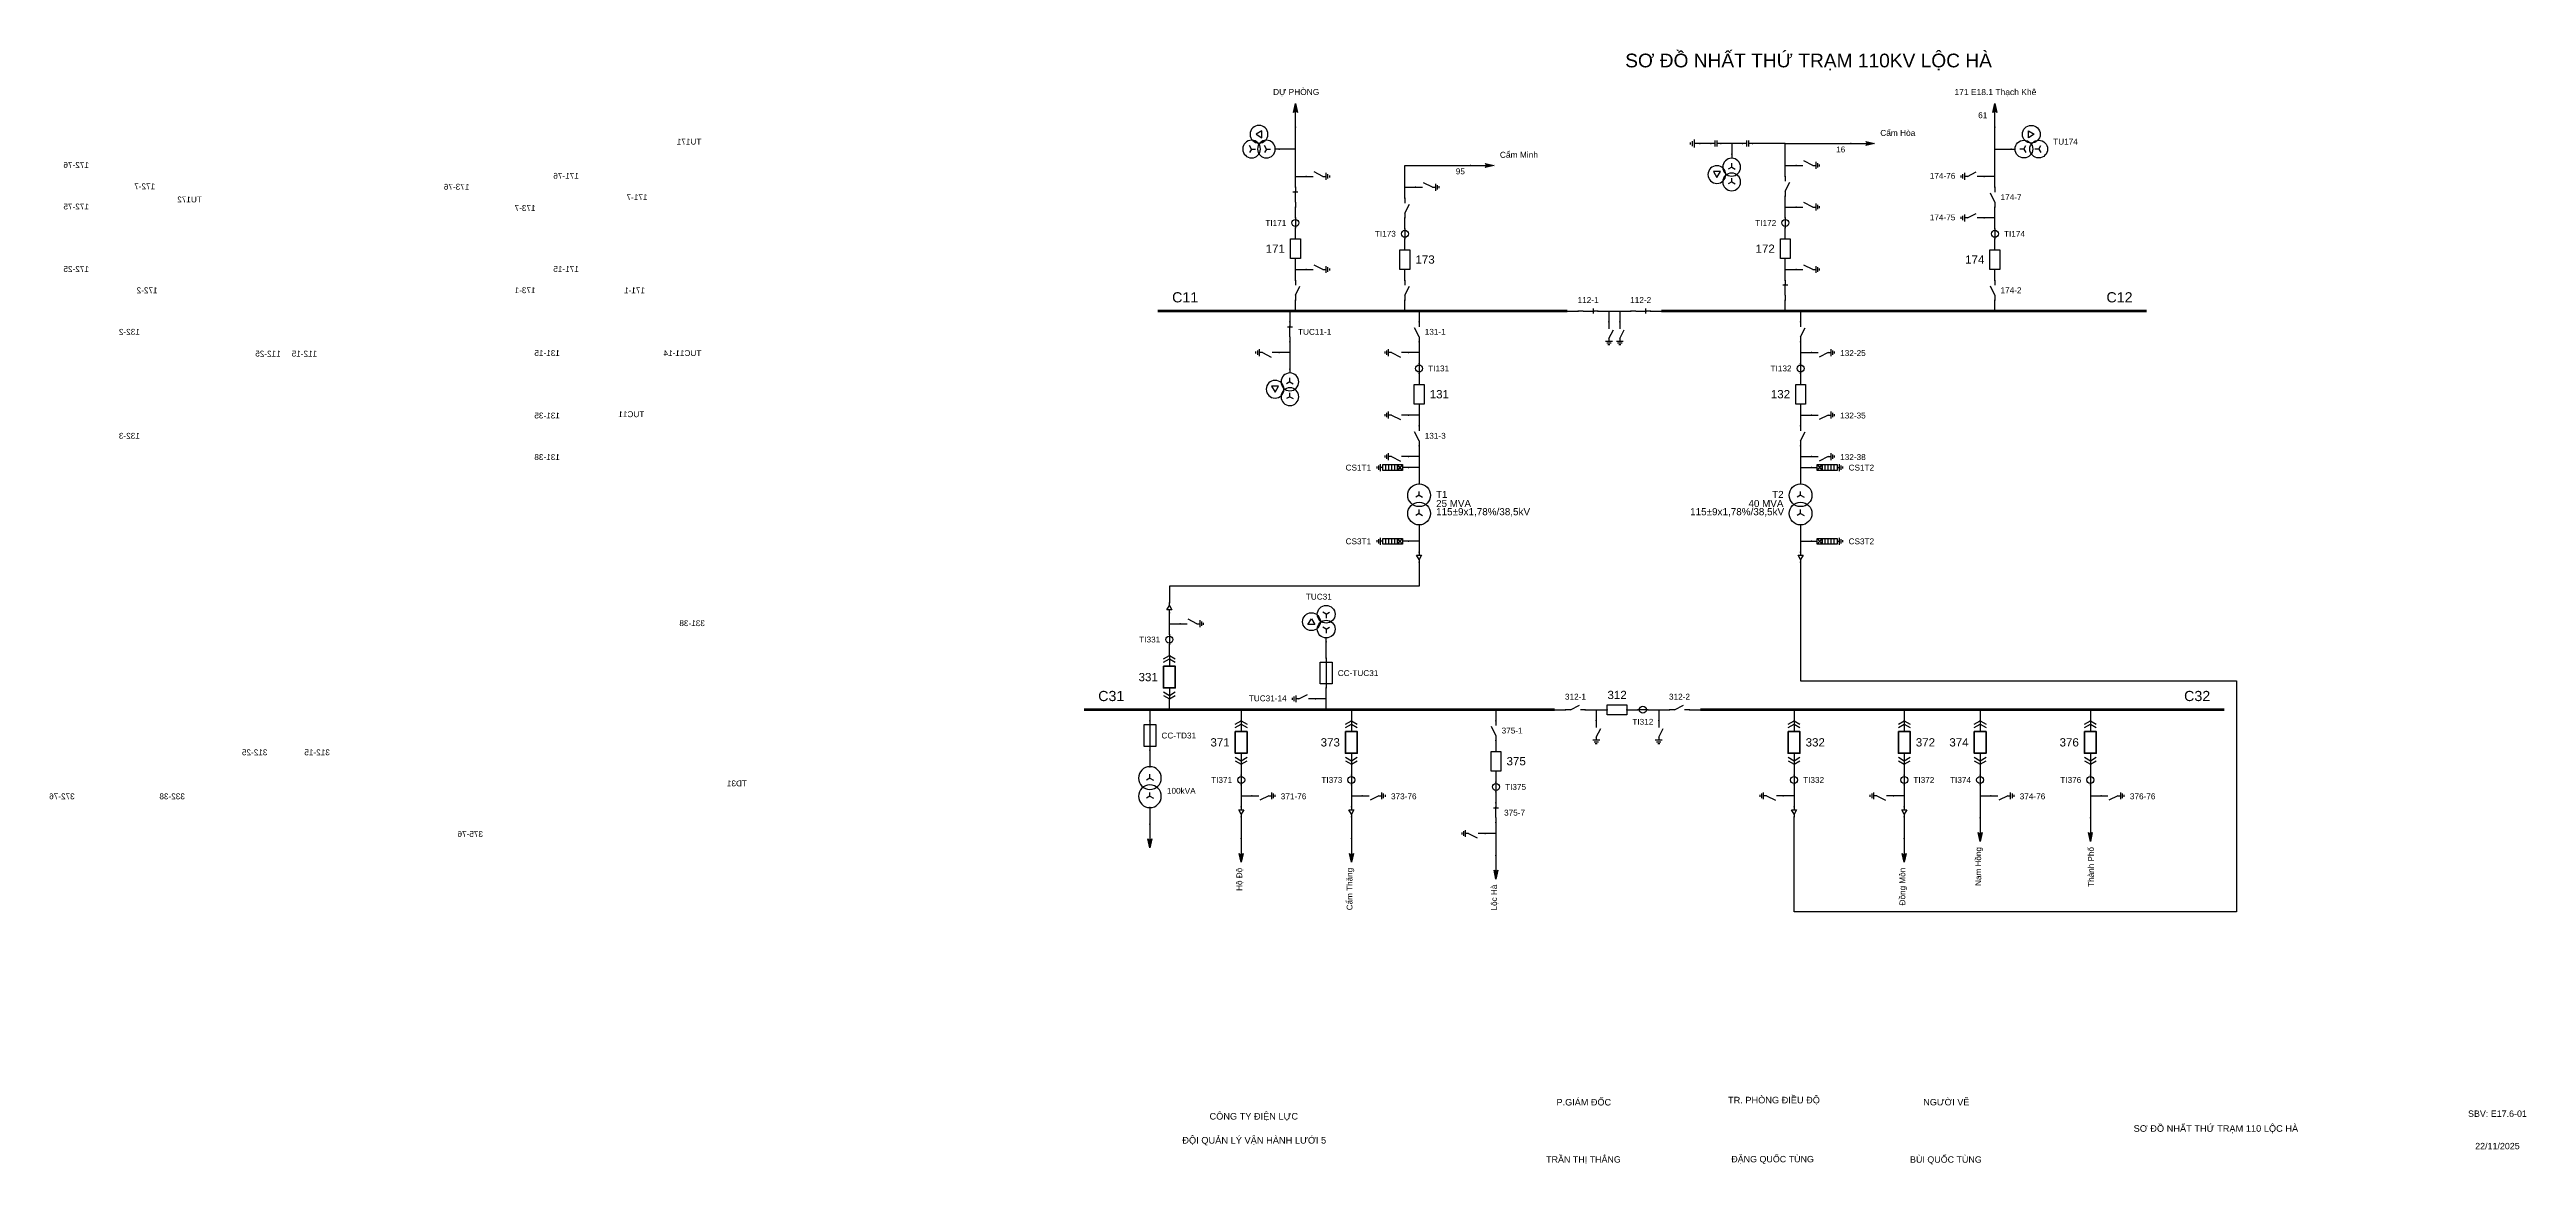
# Model space of a CAD drawing. Header units: millimetres. Extents: x -230 to 397, y 8 to 290.
import ezdxf

# ---------------------------------------------------------------- set-up
doc = ezdxf.new("R2010")
doc.units = ezdxf.units.MM
for name, color, linetype, lineweight in [('BUSBAR_110KV', 1, 'Continuous', 50), ('BUSBAR_35KV', 30, 'Continuous', 50), ('GROUND', 3, 'Continuous', 25), ('HV_110KV', 1, 'Continuous', 25), ('MV_35KV', 30, 'Continuous', 25), ('SLD_OTHER', 7, 'Continuous', 25)]:
    doc.layers.add(name, color=color, linetype=linetype, lineweight=lineweight)
doc.layers.add('SYM_PORTS', color=8, linetype='Continuous', plot=False)
doc.layers.add('TEXT', color=7, linetype='Continuous')
doc.styles.add('SLD_TEXT', font='arial.ttf')

# ---------------------------------------------------------------- blocks, each defined once
blk = doc.blocks.new('SYM_DISCONNECTOR_OPEN')
at = {"lineweight": 25}
for points in [[(0, -1.25), (-1.125, 1)], [(0, 2.5), (0, 1.25)], [(0, -1.25), (0, -2.5)]]:
    blk.add_lwpolyline(points, dxfattribs=at)
at = {"layer": 'SYM_PORTS'}
for p in [(0, 2.5), (0, -2.5)]:
    blk.add_point(p, dxfattribs=at)
blk.add_attdef('DEVICE_CODE', (1, -0.5), '', height=2)
blk = doc.blocks.new('SYM_EARTHING_SWITCH_OPEN')
at = {"lineweight": 25}
for points in [[(0, -1.25), (-1.125, 1)], [(0, 3), (0, 1.25)], [(-0.875, -2), (0.875, -2)], [(-0.5625, -2.4375), (0.5625, -2.4375)], [(-0.25, -2.875), (0.25, -2.875)], [(0, -1.25), (0, -2)]]:
    blk.add_lwpolyline(points, dxfattribs=at)
at = {"layer": 'SYM_PORTS'}
blk.add_point((0, 3), dxfattribs=at)
blk.add_attdef('DEVICE_CODE', (1.875, 0), '', height=2)
blk = doc.blocks.new('SYM_CIRCUIT_BREAKER')
at = {"lineweight": 25}
blk.add_lwpolyline([(-1.25, 2.5), (1.25, 2.5), (1.25, -2.5), (-1.25, -2.5)], close=True, dxfattribs=at)
at = {"layer": 'SYM_PORTS'}
for p in [(0, 2.5), (0, -2.5)]:
    blk.add_point(p, dxfattribs=at)
blk.add_attdef('DEVICE_CODE', (2.25, -0.5), '', height=2)
at = {"flags": 1}
blk.add_attdef('RATING', (2.25, -3.5), '', height=2, dxfattribs=at)
blk = doc.blocks.new('SYM_CURRENT_TRANSFORMER')
at = {"lineweight": 25}
blk.add_lwpolyline([(0, 1.25), (0, -1.25)], dxfattribs=at)
blk.add_circle((0, 0), 0.875, dxfattribs=at)
at = {"layer": 'SYM_PORTS'}
for p in [(0, 1.25), (0, -1.25)]:
    blk.add_point(p, dxfattribs=at)
blk.add_attdef('DEVICE_CODE', (1.875, -1.75), '', height=2)
at = {"flags": 1}
blk.add_attdef('RATIO', (1.875, -4.75), '', height=2, dxfattribs=at)
blk = doc.blocks.new('SYM_DISCONNECTOR_CLOSED')
at = {"lineweight": 25}
for points in [[(-0.625, 1.25), (0.625, 1.25)], [(0, 2.5), (0, 1.25)], [(0, -1.25), (0, 1.5)], [(0, -1.25), (0, -2.5)]]:
    blk.add_lwpolyline(points, dxfattribs=at)
at = {"layer": 'SYM_PORTS'}
for p in [(0, 2.5), (0, -2.5)]:
    blk.add_point(p, dxfattribs=at)
blk.add_attdef('DEVICE_CODE', (1.625, -0.5), '', height=2)
blk = doc.blocks.new('SYM_VOLTAGE_TRANSFORMER')
at = {"lineweight": 25}
for points in [[(0, 1.375), (-0.8625, 0.875)], [(0, 4.625), (0, 3.625)], [(0, 1.375), (0, 2.375)], [(0, 1.375), (0.8625, 0.875)], [(0, -2.375), (-0.8625, -2.875)], [(0, -2.375), (0, -1.375)], [(0, -2.375), (0.8625, -2.875)]]:
    blk.add_lwpolyline(points, dxfattribs=at)
blk.add_lwpolyline([(2.875, 0.25), (4.625, 0.25), (3.75, -1.25)], close=True, dxfattribs=at)
for centre in [(0, 1.375), (3.75, -0.5), (0, -2.375)]:
    blk.add_circle(centre, 2.25, dxfattribs=at)
at = {"layer": 'SYM_PORTS'}
blk.add_point((0, 4.625), dxfattribs=at)
blk.add_attdef('DEVICE_CODE', (7, 1.625), '', height=2)
at = {"flags": 1}
blk.add_attdef('RATIO', (7, -1.375), '', height=2, dxfattribs=at)
blk = doc.blocks.new('SYM_LINE_FEEDER_ARROW')
blk.add_hatch(color=7).paths.add_polyline_path([(0, -3), (-0.5, -0.75), (0, -1.25), (0.5, -0.75)])
at = {"lineweight": 25}
blk.add_lwpolyline([(0, 3), (0, -1.25)], dxfattribs=at)
blk.add_lwpolyline([(0, -3), (-0.5, -0.75), (0, -1.25), (0.5, -0.75)], close=True, dxfattribs=at)
at = {"layer": 'SYM_PORTS'}
blk.add_point((0, 3), dxfattribs=at)
blk.add_attdef('LINE_NAME', (1.5, 0), '', height=2)
blk = doc.blocks.new('SYM_SURGE_ARRESTER')
at = {"lineweight": 25}
for points in [[(-0.75, 2.5), (0.75, 2.5), (0.75, 1.25), (-0.75, 1.25)], [(-0.75, 1.25), (0.75, 1.25), (0.75, -2.5), (-0.75, -2.5)]]:
    blk.add_lwpolyline(points, close=True, dxfattribs=at)
for points in [[(-0.75, 2.5), (0.75, 1.25)], [(0.75, 2.5), (-0.75, 1.25)], [(-0.75, 0.5), (0.75, 0.5)], [(0, 4), (0, 2.5)], [(-0.875, -3.125), (0.875, -3.125)], [(-0.75, -0.25), (0.75, -0.25)], [(-0.75, -1), (0.75, -1)], [(-0.75, -1.75), (0.75, -1.75)], [(-0.5625, -3.5625), (0.5625, -3.5625)], [(-0.25, -4), (0.25, -4)], [(0, -2.5), (0, -3.125)]]:
    blk.add_lwpolyline(points, dxfattribs=at)
at = {"layer": 'SYM_PORTS'}
blk.add_point((0, 4), dxfattribs=at)
blk.add_attdef('DEVICE_CODE', (1.875, 1), '', height=2)
blk = doc.blocks.new('SYM_TRANSFORMER_2W')
at = {"lineweight": 25}
for points in [[(0, 2.3125), (-0.8625, 1.8125)], [(0, 2.3125), (0, 3.3125)], [(0, 2.3125), (0.8625, 1.8125)], [(0, -2.3125), (-0.8625, -2.8125)], [(0, -2.3125), (0, -1.3125)], [(0, -2.3125), (0.8625, -2.8125)]]:
    blk.add_lwpolyline(points, dxfattribs=at)
for centre in [(0, 2.3125), (0, -2.3125)]:
    blk.add_circle(centre, 2.875, dxfattribs=at)
at = {"layer": 'SYM_PORTS'}
for p in [(0, 5.1875), (0, -5.1875)]:
    blk.add_point(p, dxfattribs=at)
blk.add_attdef('DEVICE_CODE', (3.875, 2.1875), '', height=2)
at = {"flags": 1}
for tag, p in [('POWER', (3.875, -0.8125)), ('VOLTAGE_RATIO', (3.875, -3.8125))]:
    blk.add_attdef(tag, p, '', height=2, dxfattribs=at)
blk = doc.blocks.new('SYM_CABLE_TERMINATION')
at = {"lineweight": 25}
blk.add_lwpolyline([(-0.625, 0.5), (0.625, 0.5), (0, -0.625)], close=True, dxfattribs=at)
for points in [[(0, 1.25), (0, 0.5)], [(0, -0.625), (0, -1.25)]]:
    blk.add_lwpolyline(points, dxfattribs=at)
at = {"layer": 'SYM_PORTS'}
for p in [(0, 1.25), (0, -1.25)]:
    blk.add_point(p, dxfattribs=at)
blk = doc.blocks.new('SYM_COUPLING_CAPACITOR')
at = {"lineweight": 25}
for points in [[(-0.75, 0.25), (0.75, 0.25)], [(0, 1.25), (0, 0.25)], [(-0.75, -0.25), (0.75, -0.25)], [(0, -0.25), (0, -1.25)]]:
    blk.add_lwpolyline(points, dxfattribs=at)
at = {"layer": 'SYM_PORTS'}
for p in [(0, 1.25), (0, -1.25)]:
    blk.add_point(p, dxfattribs=at)
blk.add_attdef('DEVICE_CODE', (1.75, -1.75), '', height=2)
blk = doc.blocks.new('SYM_GROUND_SYMBOL')
at = {"lineweight": 25}
for points in [[(0, 1.25), (0, -0.25)], [(-1, -0.25), (1, -0.25)], [(-0.625, -0.75), (0.625, -0.75)], [(-0.25, -1.25), (0.25, -1.25)]]:
    blk.add_lwpolyline(points, dxfattribs=at)
at = {"layer": 'SYM_PORTS'}
blk.add_point((0, 1.25), dxfattribs=at)
blk = doc.blocks.new('SYM_FUSE_DISCONNECTOR')
at = {"lineweight": 25}
blk.add_lwpolyline([(-1.5, 2.75), (1.5, 2.75), (1.5, -2.75), (-1.5, -2.75)], close=True, dxfattribs=at)
blk.add_lwpolyline([(0, 3.75), (0, -3.75)], dxfattribs=at)
at = {"layer": 'SYM_PORTS'}
for p in [(0, 3.75), (0, -3.75)]:
    blk.add_point(p, dxfattribs=at)
blk.add_attdef('DEVICE_CODE', (2.5, 0.75), '', height=2)
at = {"flags": 1}
blk.add_attdef('RATING', (2.5, -2.25), '', height=2, dxfattribs=at)
blk = doc.blocks.new('SYM_DRAWOUT_BREAKER')
at = {"lineweight": 25}
for points in [[(-1.5, 4.625), (0, 5.5), (1.5, 4.625)], [(-1.5, 3.75), (0, 4.625), (1.5, 3.75)], [(0, 5.5), (0, 2.75)], [(-1.5, -3.75), (0, -4.625), (1.5, -3.75)], [(-1.5, -4.625), (0, -5.5), (1.5, -4.625)], [(0, -2.75), (0, -5.5)]]:
    blk.add_lwpolyline(points, dxfattribs=at)
at = {"lineweight": 35}
blk.add_lwpolyline([(-1.5, 2.75), (1.5, 2.75), (1.5, -2.75), (-1.5, -2.75)], close=True, dxfattribs=at)
at = {"layer": 'SYM_PORTS'}
for p in [(0, 5.5), (0, -5.5)]:
    blk.add_point(p, dxfattribs=at)
blk.add_attdef('DEVICE_CODE', (2.5, 2.5), '', height=2)
at = {"flags": 1}
blk.add_attdef('RATING', (2.5, -0.5), '', height=2, dxfattribs=at)

msp = doc.modelspace()

# ---------------------------------------------------------------- linework, layer by layer
at = {"layer": 'BUSBAR_110KV', "const_width": 0.687}
for points in [[(50.86, 223.72), (154.55, 223.72)], [(178.39, 223.72), (301.28, 223.72)]]:
    msp.add_lwpolyline(points, dxfattribs=at)
at = {"layer": 'BUSBAR_35KV', "const_width": 0.687}
for points in [[(32.14, 122.72), (151.34, 122.72)], [(188.23, 122.72), (320.94, 122.72)]]:
    msp.add_lwpolyline(points, dxfattribs=at)
at = {"layer": 'GROUND'}
msp.add_lwpolyline([(190.91, 266.13), (188.14, 266.13)], dxfattribs=at)
at = {"layer": 'HV_110KV'}
for points in [[(85.7, 264.75), (85.7, 270.29)], [(262.82, 264.75), (262.82, 270.29)], [(85.7, 264.75), (81.62, 264.75)], [(85.7, 257.83), (85.7, 264.75)], [(196.17, 266.13), (193.41, 266.13)], [(198.94, 266.13), (196.17, 266.13)], [(196.17, 266.13), (196.17, 263.41)], [(209.75, 266.13), (201.44, 266.13)], [(209.75, 260.6), (209.75, 266.13)], [(209.75, 266.13), (226.36, 266.13)], [(262.82, 257.83), (262.82, 264.75)], [(262.82, 264.75), (266.9, 264.75)], [(85.7, 255.06), (85.7, 257.83)], [(85.7, 257.83), (88.43, 257.83)], [(113.43, 255.06), (113.43, 260.6), (130.04, 260.6)], [(209.75, 257.83), (209.75, 260.6)], [(209.75, 260.6), (212.47, 260.6)], [(262.82, 257.83), (260.09, 257.83)], [(262.82, 255.06), (262.82, 257.83)], [(113.43, 252.29), (113.43, 255.06)], [(113.43, 255.06), (116.15, 255.06)], [(209.75, 250.06), (209.75, 252.83)], [(85.7, 247.29), (85.7, 250.06)], [(85.7, 242.02), (85.7, 244.79)], [(113.43, 244.52), (113.43, 247.29)], [(209.75, 247.29), (209.75, 250.06)], [(209.75, 250.06), (212.47, 250.06)], [(209.75, 242.02), (209.75, 244.79)], [(262.82, 247.29), (260.09, 247.29)], [(262.82, 247.29), (262.82, 250.06)], [(262.82, 244.52), (262.82, 247.29)], [(113.43, 239.25), (113.43, 242.02)], [(262.82, 239.25), (262.82, 242.02)], [(85.7, 234.25), (85.7, 237.02)], [(85.7, 231.49), (85.7, 234.25)], [(85.7, 234.25), (88.43, 234.25)], [(113.43, 231.49), (113.43, 234.25)], [(209.75, 234.25), (209.75, 237.02)], [(209.75, 231.49), (209.75, 234.25)], [(209.75, 234.25), (212.47, 234.25)], [(262.82, 231.49), (262.82, 234.25)], [(85.7, 223.72), (85.7, 226.49)], [(113.43, 223.72), (113.43, 226.49)], [(209.75, 223.72), (209.75, 226.49)], [(262.82, 223.72), (262.82, 226.49)], [(84.31, 223.72), (84.31, 220.95)], [(117.02, 223.72), (117.02, 220.95)], [(154.55, 223.72), (157.31, 223.72)], [(162.31, 223.72), (165.08, 223.72)], [(165.08, 223.72), (165.08, 220.99)], [(165.08, 223.72), (167.85, 223.72)], [(167.85, 223.72), (167.85, 220.99)], [(167.85, 223.72), (170.62, 223.72)], [(175.62, 223.72), (178.39, 223.72)], [(213.62, 223.72), (213.62, 220.95)], [(84.31, 215.95), (84.31, 213.18)], [(117.02, 215.95), (117.02, 213.18)], [(213.62, 215.95), (213.62, 213.18)], [(84.31, 213.18), (81.59, 213.18)], [(84.31, 213.18), (84.31, 209.03)], [(117.02, 213.18), (114.3, 213.18)], [(117.02, 213.18), (117.02, 210.41)], [(117.02, 207.91), (117.02, 205.14)], [(213.62, 213.18), (216.34, 213.18)], [(213.62, 213.18), (213.62, 210.41)], [(213.62, 207.91), (213.62, 205.14)], [(117.02, 197.37), (114.3, 197.37)], [(117.02, 200.14), (117.02, 197.37)], [(117.02, 197.37), (117.02, 194.6)], [(213.62, 200.14), (213.62, 197.37)], [(213.62, 197.37), (216.34, 197.37)], [(213.62, 197.37), (213.62, 194.6)], [(117.02, 189.6), (117.02, 186.84)], [(213.62, 189.6), (213.62, 186.84)], [(117.02, 186.84), (114.3, 186.84)], [(117.02, 184.07), (114.3, 184.07)], [(117.02, 186.84), (117.02, 184.07)], [(117.02, 184.07), (117.02, 179.91)], [(213.62, 186.84), (216.34, 186.84)], [(213.62, 186.84), (213.62, 184.07)], [(213.62, 184.07), (216.34, 184.07)], [(213.62, 184.07), (213.62, 179.91)]]:
    msp.add_lwpolyline(points, dxfattribs=at)
at = {"layer": 'MV_35KV'}
for points in [[(117.02, 169.54), (117.02, 165.39)], [(213.62, 169.54), (213.62, 165.39)], [(117.02, 165.39), (114.3, 165.39)], [(117.02, 165.39), (117.02, 162.62)], [(213.62, 165.39), (216.34, 165.39)], [(213.62, 165.39), (213.62, 162.62)], [(117.02, 160.12), (117.02, 157.42), (117.02, 154.02), (53.78, 154.02), (53.78, 152.49), (53.78, 149.79)], [(213.62, 160.12), (213.62, 157.42), (213.62, 130.02), (324, 130.02), (324, 71.52), (211.96, 71.52), (211.96, 92.94), (211.96, 95.64)], [(53.78, 144.52), (53.78, 147.29)], [(53.78, 141.75), (53.78, 144.52)], [(53.78, 144.52), (56.51, 144.52)], [(53.78, 136.49), (53.78, 139.25)], [(93.5, 135.75), (93.5, 139.91)], [(53.78, 122.72), (53.78, 125.49)], [(93.5, 125.49), (90.78, 125.49)], [(93.5, 125.49), (93.5, 128.25)], [(93.5, 122.72), (93.5, 125.49)], [(48.87, 122.72), (48.87, 119.95)], [(71.98, 122.72), (71.98, 119.95)], [(99.88, 122.72), (99.88, 119.95)], [(136.49, 122.72), (136.49, 119.95)], [(151.34, 122.72), (154.11, 122.72)], [(159.11, 122.72), (161.88, 122.72)], [(161.88, 122.72), (161.88, 119.99)], [(161.88, 122.72), (164.65, 122.72)], [(169.65, 122.72), (172.42, 122.72)], [(174.92, 122.72), (177.69, 122.72)], [(177.69, 122.72), (177.69, 119.99)], [(177.69, 122.72), (180.46, 122.72)], [(185.46, 122.72), (188.23, 122.72)], [(211.96, 122.72), (211.96, 119.95)], [(239.87, 122.72), (239.87, 119.95)], [(259.07, 122.72), (259.07, 119.95)], [(286.98, 122.72), (286.98, 119.95)], [(136.49, 114.95), (136.49, 112.18)], [(48.87, 112.45), (48.87, 108.3)], [(71.98, 108.95), (71.98, 106.18)], [(99.88, 108.95), (99.88, 106.18)], [(136.49, 107.18), (136.49, 104.41)], [(211.96, 108.95), (211.96, 106.18)], [(239.87, 108.95), (239.87, 106.18)], [(259.07, 108.95), (259.07, 106.18)], [(286.98, 108.95), (286.98, 106.18)], [(71.98, 103.68), (71.98, 100.91)], [(71.98, 100.91), (74.7, 100.91)], [(71.98, 100.91), (71.98, 98.14)], [(99.88, 103.68), (99.88, 100.91)], [(99.88, 100.91), (102.61, 100.91)], [(99.88, 100.91), (99.88, 98.14)], [(136.49, 101.91), (136.49, 99.14)], [(211.96, 100.91), (209.24, 100.91)], [(211.96, 103.68), (211.96, 100.91)], [(211.96, 100.91), (211.96, 98.14)], [(239.87, 100.91), (237.14, 100.91)], [(239.87, 103.68), (239.87, 100.91)], [(239.87, 100.91), (239.87, 98.14)], [(259.07, 103.68), (259.07, 100.91)], [(259.07, 100.91), (261.8, 100.91)], [(259.07, 100.91), (259.07, 95.37)], [(286.98, 103.68), (286.98, 100.91)], [(286.98, 100.91), (289.7, 100.91)], [(286.98, 100.91), (286.98, 95.37)], [(71.98, 95.64), (71.98, 90.1)], [(99.88, 95.64), (99.88, 90.1)], [(136.49, 94.14), (136.49, 91.37)], [(239.87, 95.64), (239.87, 90.1)], [(136.49, 91.37), (133.76, 91.37)], [(136.49, 91.37), (136.49, 85.84)]]:
    msp.add_lwpolyline(points, dxfattribs=at)
at = {"layer": 'SLD_OTHER'}
msp.add_lwpolyline([(48.87, 97.92), (48.87, 93.77)], dxfattribs=at)

# ---------------------------------------------------------------- block references
at = {"layer": 'GROUND', "rotation": 270}
msp.add_blockref('SYM_GROUND_SYMBOL', (186.89, 266.13), dxfattribs=at)
at = {"layer": 'HV_110KV'}
for name, p, rotation in [('SYM_LINE_FEEDER_ARROW', (85.7, 273.29), 180), ('SYM_LINE_FEEDER_ARROW', (262.82, 273.29), 180), ('SYM_COUPLING_CAPACITOR', (192.16, 266.13), 270), ('SYM_COUPLING_CAPACITOR', (200.19, 266.13), 270), ('SYM_LINE_FEEDER_ARROW', (229.36, 266.13), 90), ('SYM_LINE_FEEDER_ARROW', (133.04, 260.6), 90)]:
    msp.add_blockref(name, p, dxfattribs=dict(at, rotation=rotation))
ref = msp.add_blockref('SYM_VOLTAGE_TRANSFORMER', (76.99, 264.75), dxfattribs=dict(at, xscale=-1, rotation=270))
ref.add_attrib('DEVICE_CODE', 'TU171', (64.71, 265.89), dxfattribs={"layer": 'TEXT', "extrusion": (0, 0, -1), "height": 1.487, "style": 'SLD_TEXT'})
ref = msp.add_blockref('SYM_VOLTAGE_TRANSFORMER', (271.53, 264.75), dxfattribs=dict(at, rotation=90))
ref.add_attrib('DEVICE_CODE', 'TU174', (277.58, 265.89), dxfattribs={"layer": 'TEXT', "height": 1.487, "style": 'SLD_TEXT'})
ref = msp.add_blockref('SYM_VOLTAGE_TRANSFORMER', (196.17, 258.79), dxfattribs=dict(at, xscale=-1))
ref.add_attrib('DEVICE_CODE', 'TU172', (191.18, 251.24), dxfattribs={"layer": 'TEXT', "extrusion": (0, 0, -1), "height": 1.487, "style": 'SLD_TEXT'})
ref = msp.add_blockref('SYM_EARTHING_SWITCH_OPEN', (215.47, 260.6), dxfattribs=dict(at, xscale=-1, rotation=90))
ref.add_attrib('DEVICE_CODE', '172-76', (219.77, 259.99), dxfattribs={"layer": 'TEXT', "extrusion": (0, 0, -1), "height": 1.487, "style": 'SLD_TEXT'})
ref = msp.add_blockref('SYM_DISCONNECTOR_OPEN', (209.75, 255.33), dxfattribs=dict(at, xscale=-1))
ref.add_attrib('DEVICE_CODE', '172-7', (203.01, 254.58), dxfattribs={"layer": 'TEXT', "extrusion": (0, 0, -1), "height": 1.487, "style": 'SLD_TEXT'})
ref = msp.add_blockref('SYM_EARTHING_SWITCH_OPEN', (91.43, 257.83), dxfattribs=dict(at, xscale=-1, rotation=90))
ref.add_attrib('DEVICE_CODE', '171-76', (95.73, 257.22), dxfattribs={"layer": 'TEXT', "extrusion": (0, 0, -1), "height": 1.487, "style": 'SLD_TEXT'})
ref = msp.add_blockref('SYM_EARTHING_SWITCH_OPEN', (257.09, 257.83), dxfattribs=dict(at, rotation=270))
ref.add_attrib('DEVICE_CODE', '174-76', (246.33, 257.22), dxfattribs={"layer": 'TEXT', "height": 1.487, "style": 'SLD_TEXT'})
ref = msp.add_blockref('SYM_EARTHING_SWITCH_OPEN', (215.47, 250.06), dxfattribs=dict(at, xscale=-1, rotation=90))
ref.add_attrib('DEVICE_CODE', '172-75', (219.77, 249.45), dxfattribs={"layer": 'TEXT', "extrusion": (0, 0, -1), "height": 1.487, "style": 'SLD_TEXT'})
ref = msp.add_blockref('SYM_EARTHING_SWITCH_OPEN', (119.15, 255.06), dxfattribs=dict(at, xscale=-1, rotation=90))
ref.add_attrib('DEVICE_CODE', '173-76', (123.45, 254.45), dxfattribs={"layer": 'TEXT', "extrusion": (0, 0, -1), "height": 1.487, "style": 'SLD_TEXT'})
ref = msp.add_blockref('SYM_DISCONNECTOR_OPEN', (113.43, 249.79), dxfattribs=dict(at, xscale=-1))
ref.add_attrib('DEVICE_CODE', '173-7', (106.69, 249.06), dxfattribs={"layer": 'TEXT', "extrusion": (0, 0, -1), "height": 1.487, "style": 'SLD_TEXT'})
ref = msp.add_blockref('SYM_DISCONNECTOR_CLOSED', (85.7, 252.56), dxfattribs=dict(at, xscale=-1))
ref.add_attrib('DEVICE_CODE', '171-7', (78.34, 251.81), dxfattribs={"layer": 'TEXT', "extrusion": (0, 0, -1), "height": 1.487, "style": 'SLD_TEXT'})
ref = msp.add_blockref('SYM_DISCONNECTOR_OPEN', (262.82, 252.56), dxfattribs=at)
ref.add_attrib('DEVICE_CODE', '174-7', (264.24, 251.81), dxfattribs={"layer": 'TEXT', "height": 1.487, "style": 'SLD_TEXT'})
ref = msp.add_blockref('SYM_CURRENT_TRANSFORMER', (85.7, 246.04), dxfattribs=at)
ref.add_attrib('DEVICE_CODE', 'TI171', (78.09, 245.29), dxfattribs={"layer": 'TEXT', "height": 1.487, "style": 'SLD_TEXT'})
ref = msp.add_blockref('SYM_CURRENT_TRANSFORMER', (209.75, 246.04), dxfattribs=at)
ref.add_attrib('DEVICE_CODE', 'TI172', (202.14, 245.29), dxfattribs={"layer": 'TEXT', "height": 1.487, "style": 'SLD_TEXT'})
ref = msp.add_blockref('SYM_EARTHING_SWITCH_OPEN', (257.09, 247.29), dxfattribs=dict(at, rotation=270))
ref.add_attrib('DEVICE_CODE', '174-75', (246.33, 246.68), dxfattribs={"layer": 'TEXT', "height": 1.487, "style": 'SLD_TEXT'})
ref = msp.add_blockref('SYM_CIRCUIT_BREAKER', (85.7, 239.52), dxfattribs=at)
ref.add_attrib('DEVICE_CODE', '171', (78.16, 238.47), dxfattribs={"layer": 'TEXT', "height": 2.09, "style": 'SLD_TEXT'})
ref = msp.add_blockref('SYM_CURRENT_TRANSFORMER', (113.43, 243.27), dxfattribs=at)
ref.add_attrib('DEVICE_CODE', 'TI173', (105.82, 242.54), dxfattribs={"layer": 'TEXT', "height": 1.487, "style": 'SLD_TEXT'})
ref = msp.add_blockref('SYM_CIRCUIT_BREAKER', (113.43, 236.75), dxfattribs=at)
ref.add_attrib('DEVICE_CODE', '173', (116.1, 235.72), dxfattribs={"layer": 'TEXT', "height": 2.092, "style": 'SLD_TEXT'})
ref = msp.add_blockref('SYM_CIRCUIT_BREAKER', (209.75, 239.52), dxfattribs=at)
ref.add_attrib('DEVICE_CODE', '172', (202.21, 238.47), dxfattribs={"layer": 'TEXT', "height": 2.09, "style": 'SLD_TEXT'})
ref = msp.add_blockref('SYM_CIRCUIT_BREAKER', (262.82, 236.75), dxfattribs=at)
ref.add_attrib('DEVICE_CODE', '174', (255.28, 235.71), dxfattribs={"layer": 'TEXT', "height": 2.09, "style": 'SLD_TEXT'})
ref = msp.add_blockref('SYM_CURRENT_TRANSFORMER', (262.82, 243.27), dxfattribs=at)
ref.add_attrib('DEVICE_CODE', 'TI174', (265.12, 242.53), dxfattribs={"layer": 'TEXT', "height": 1.487, "style": 'SLD_TEXT'})
ref = msp.add_blockref('SYM_EARTHING_SWITCH_OPEN', (215.47, 234.25), dxfattribs=dict(at, xscale=-1, rotation=90))
ref.add_attrib('DEVICE_CODE', '172-25', (219.77, 233.64), dxfattribs={"layer": 'TEXT', "extrusion": (0, 0, -1), "height": 1.487, "style": 'SLD_TEXT'})
ref = msp.add_blockref('SYM_EARTHING_SWITCH_OPEN', (91.43, 234.25), dxfattribs=dict(at, xscale=-1, rotation=90))
ref.add_attrib('DEVICE_CODE', '171-15', (95.73, 233.64), dxfattribs={"layer": 'TEXT', "extrusion": (0, 0, -1), "height": 1.487, "style": 'SLD_TEXT'})
ref = msp.add_blockref('SYM_DISCONNECTOR_CLOSED', (209.75, 228.99), dxfattribs=dict(at, xscale=-1))
ref.add_attrib('DEVICE_CODE', '172-2', (202.39, 228.24), dxfattribs={"layer": 'TEXT', "extrusion": (0, 0, -1), "height": 1.487, "style": 'SLD_TEXT'})
ref = msp.add_blockref('SYM_DISCONNECTOR_OPEN', (113.43, 228.99), dxfattribs=dict(at, xscale=-1))
ref.add_attrib('DEVICE_CODE', '173-1', (106.69, 228.25), dxfattribs={"layer": 'TEXT', "extrusion": (0, 0, -1), "height": 1.487, "style": 'SLD_TEXT'})
ref = msp.add_blockref('SYM_DISCONNECTOR_OPEN', (85.7, 228.99), dxfattribs=dict(at, xscale=-1))
ref.add_attrib('DEVICE_CODE', '171-1', (78.97, 228.24), dxfattribs={"layer": 'TEXT', "extrusion": (0, 0, -1), "height": 1.487, "style": 'SLD_TEXT'})
ref = msp.add_blockref('SYM_DISCONNECTOR_CLOSED', (159.81, 223.72), dxfattribs=dict(at, rotation=270))
ref.add_attrib('DEVICE_CODE', '112-1', (157.16, 225.77), dxfattribs={"layer": 'TEXT', "height": 1.487, "style": 'SLD_TEXT'})
ref = msp.add_blockref('SYM_DISCONNECTOR_CLOSED', (173.12, 223.72), dxfattribs=dict(at, rotation=270))
ref.add_attrib('DEVICE_CODE', '112-2', (170.47, 225.77), dxfattribs={"layer": 'TEXT', "height": 1.487, "style": 'SLD_TEXT'})
ref = msp.add_blockref('SYM_DISCONNECTOR_OPEN', (262.82, 228.99), dxfattribs=at)
ref.add_attrib('DEVICE_CODE', '174-2', (264.24, 228.24), dxfattribs={"layer": 'TEXT', "height": 1.487, "style": 'SLD_TEXT'})
ref = msp.add_blockref('SYM_DISCONNECTOR_OPEN', (213.62, 218.45), dxfattribs=dict(at, xscale=-1))
ref.add_attrib('DEVICE_CODE', '132-2', (206.88, 217.71), dxfattribs={"layer": 'TEXT', "extrusion": (0, 0, -1), "height": 1.487, "style": 'SLD_TEXT'})
ref = msp.add_blockref('SYM_EARTHING_SWITCH_OPEN', (167.85, 217.99), dxfattribs=dict(at, xscale=-1))
ref.add_attrib('DEVICE_CODE', '112-25', (171.21, 212.2), dxfattribs={"layer": 'TEXT', "extrusion": (0, 0, -1), "height": 1.487, "style": 'SLD_TEXT'})
ref = msp.add_blockref('SYM_EARTHING_SWITCH_OPEN', (165.08, 217.99), dxfattribs=dict(at, xscale=-1))
ref.add_attrib('DEVICE_CODE', '112-15', (161.98, 212.2), dxfattribs={"layer": 'TEXT', "extrusion": (0, 0, -1), "height": 1.487, "style": 'SLD_TEXT'})
ref = msp.add_blockref('SYM_DISCONNECTOR_CLOSED', (84.31, 218.45), dxfattribs=at)
ref.add_attrib('DEVICE_CODE', 'TUC11-1', (86.36, 217.7), dxfattribs={"layer": 'TEXT', "height": 1.487, "style": 'SLD_TEXT'})
ref = msp.add_blockref('SYM_DISCONNECTOR_OPEN', (117.02, 218.45), dxfattribs=at)
ref.add_attrib('DEVICE_CODE', '131-1', (118.45, 217.71), dxfattribs={"layer": 'TEXT', "height": 1.487, "style": 'SLD_TEXT'})
ref = msp.add_blockref('SYM_EARTHING_SWITCH_OPEN', (111.3, 213.18), dxfattribs=dict(at, xscale=-1, rotation=270))
ref.add_attrib('DEVICE_CODE', '131-15', (100.53, 212.32), dxfattribs={"layer": 'TEXT', "extrusion": (0, 0, -1), "height": 1.487, "style": 'SLD_TEXT'})
ref = msp.add_blockref('SYM_EARTHING_SWITCH_OPEN', (78.59, 213.18), dxfattribs=dict(at, xscale=-1, rotation=270))
ref.add_attrib('DEVICE_CODE', 'TUC11-14', (64.71, 212.31), dxfattribs={"layer": 'TEXT', "extrusion": (0, 0, -1), "height": 1.487, "style": 'SLD_TEXT'})
ref = msp.add_blockref('SYM_EARTHING_SWITCH_OPEN', (219.34, 213.18), dxfattribs=dict(at, rotation=90))
ref.add_attrib('DEVICE_CODE', '132-25', (223.64, 212.32), dxfattribs={"layer": 'TEXT', "height": 1.487, "style": 'SLD_TEXT'})
ref = msp.add_blockref('SYM_VOLTAGE_TRANSFORMER', (84.31, 204.4), dxfattribs=dict(at, xscale=-1))
ref.add_attrib('DEVICE_CODE', 'TUC11', (79.15, 196.84), dxfattribs={"layer": 'TEXT', "extrusion": (0, 0, -1), "height": 1.487, "style": 'SLD_TEXT'})
ref = msp.add_blockref('SYM_CURRENT_TRANSFORMER', (117.02, 209.16), dxfattribs=at)
ref.add_attrib('DEVICE_CODE', 'TI131', (119.32, 208.43), dxfattribs={"layer": 'TEXT', "height": 1.487, "style": 'SLD_TEXT'})
ref = msp.add_blockref('SYM_CURRENT_TRANSFORMER', (213.62, 209.16), dxfattribs=at)
ref.add_attrib('DEVICE_CODE', 'TI132', (206.01, 208.43), dxfattribs={"layer": 'TEXT', "height": 1.487, "style": 'SLD_TEXT'})
ref = msp.add_blockref('SYM_CIRCUIT_BREAKER', (117.02, 202.64), dxfattribs=at)
ref.add_attrib('DEVICE_CODE', '131', (119.7, 201.61), dxfattribs={"layer": 'TEXT', "height": 2.092, "style": 'SLD_TEXT'})
ref = msp.add_blockref('SYM_CIRCUIT_BREAKER', (213.62, 202.64), dxfattribs=at)
ref.add_attrib('DEVICE_CODE', '132', (206.08, 201.61), dxfattribs={"layer": 'TEXT', "height": 2.092, "style": 'SLD_TEXT'})
ref = msp.add_blockref('SYM_DISCONNECTOR_OPEN', (213.62, 192.1), dxfattribs=dict(at, xscale=-1))
ref.add_attrib('DEVICE_CODE', '132-3', (206.88, 191.37), dxfattribs={"layer": 'TEXT', "extrusion": (0, 0, -1), "height": 1.487, "style": 'SLD_TEXT'})
ref = msp.add_blockref('SYM_EARTHING_SWITCH_OPEN', (111.3, 197.37), dxfattribs=dict(at, xscale=-1, rotation=270))
ref.add_attrib('DEVICE_CODE', '131-35', (100.53, 196.51), dxfattribs={"layer": 'TEXT', "extrusion": (0, 0, -1), "height": 1.487, "style": 'SLD_TEXT'})
ref = msp.add_blockref('SYM_DISCONNECTOR_OPEN', (117.02, 192.1), dxfattribs=at)
ref.add_attrib('DEVICE_CODE', '131-3', (118.45, 191.37), dxfattribs={"layer": 'TEXT', "height": 1.487, "style": 'SLD_TEXT'})
ref = msp.add_blockref('SYM_EARTHING_SWITCH_OPEN', (219.34, 197.37), dxfattribs=dict(at, rotation=90))
ref.add_attrib('DEVICE_CODE', '132-35', (223.64, 196.51), dxfattribs={"layer": 'TEXT', "height": 1.487, "style": 'SLD_TEXT'})
ref = msp.add_blockref('SYM_EARTHING_SWITCH_OPEN', (111.3, 186.84), dxfattribs=dict(at, xscale=-1, rotation=270))
ref.add_attrib('DEVICE_CODE', '131-38', (100.53, 185.98), dxfattribs={"layer": 'TEXT', "extrusion": (0, 0, -1), "height": 1.487, "style": 'SLD_TEXT'})
ref = msp.add_blockref('SYM_SURGE_ARRESTER', (110.3, 184.07), dxfattribs=dict(at, rotation=270))
ref.add_attrib('DEVICE_CODE', 'CS1T1', (98.41, 183.32), dxfattribs={"layer": 'TEXT', "height": 1.487, "style": 'SLD_TEXT'})
ref = msp.add_blockref('SYM_EARTHING_SWITCH_OPEN', (219.34, 186.84), dxfattribs=dict(at, rotation=90))
ref.add_attrib('DEVICE_CODE', '132-38', (223.64, 185.98), dxfattribs={"layer": 'TEXT', "height": 1.487, "style": 'SLD_TEXT'})
ref = msp.add_blockref('SYM_SURGE_ARRESTER', (220.34, 184.07), dxfattribs=dict(at, rotation=90))
ref.add_attrib('DEVICE_CODE', 'CS1T2', (225.77, 183.32), dxfattribs={"layer": 'TEXT', "height": 1.487, "style": 'SLD_TEXT'})
ref = msp.add_blockref('SYM_TRANSFORMER_2W', (117.02, 174.73), dxfattribs=at)
ref.add_attrib('DEVICE_CODE', 'T1', (121.32, 176.39), dxfattribs={"layer": 'TEXT', "height": 1.766, "style": 'SLD_TEXT'})
ref = msp.add_blockref('SYM_TRANSFORMER_2W', (213.62, 174.73), dxfattribs=at)
ref.add_attrib('DEVICE_CODE', 'T2', (206.44, 176.39), dxfattribs={"layer": 'TEXT', "height": 1.766, "style": 'SLD_TEXT'})
at = {"layer": 'MV_35KV'}
ref = msp.add_blockref('SYM_SURGE_ARRESTER', (110.3, 165.39), dxfattribs=dict(at, rotation=270))
ref.add_attrib('DEVICE_CODE', 'CS3T1', (98.41, 164.64), dxfattribs={"layer": 'TEXT', "height": 1.487, "style": 'SLD_TEXT'})
ref = msp.add_blockref('SYM_SURGE_ARRESTER', (220.34, 165.39), dxfattribs=dict(at, rotation=90))
ref.add_attrib('DEVICE_CODE', 'CS3T2', (225.77, 164.64), dxfattribs={"layer": 'TEXT', "height": 1.487, "style": 'SLD_TEXT'})
for name, p in [('SYM_CABLE_TERMINATION', (117.02, 161.37)), ('SYM_CABLE_TERMINATION', (213.62, 161.37)), ('SYM_CABLE_TERMINATION', (71.98, 96.89)), ('SYM_CABLE_TERMINATION', (99.88, 96.89)), ('SYM_CABLE_TERMINATION', (211.96, 96.89)), ('SYM_CABLE_TERMINATION', (239.87, 96.89)), ('SYM_LINE_FEEDER_ARROW', (259.07, 92.37)), ('SYM_LINE_FEEDER_ARROW', (286.98, 92.37)), ('SYM_LINE_FEEDER_ARROW', (71.98, 87.1)), ('SYM_LINE_FEEDER_ARROW', (99.88, 87.1)), ('SYM_LINE_FEEDER_ARROW', (239.87, 87.1)), ('SYM_LINE_FEEDER_ARROW', (136.49, 82.84))]:
    msp.add_blockref(name, p, dxfattribs=at)
ref = msp.add_blockref('SYM_VOLTAGE_TRANSFORMER', (93.5, 144.53), dxfattribs=dict(at, rotation=180))
ref.add_attrib('DEVICE_CODE', 'TUC31', (88.34, 150.61), dxfattribs={"layer": 'TEXT', "height": 1.487, "style": 'SLD_TEXT'})
ref = msp.add_blockref('SYM_EARTHING_SWITCH_OPEN', (59.51, 144.52), dxfattribs=dict(at, xscale=-1, rotation=90))
ref.add_attrib('DEVICE_CODE', '331-38', (63.81, 143.91), dxfattribs={"layer": 'TEXT', "extrusion": (0, 0, -1), "height": 1.487, "style": 'SLD_TEXT'})
at = {"layer": 'MV_35KV', "rotation": 180}
msp.add_blockref('SYM_CABLE_TERMINATION', (53.78, 148.54), dxfattribs=at)
at = {"layer": 'MV_35KV'}
ref = msp.add_blockref('SYM_CURRENT_TRANSFORMER', (53.78, 140.5), dxfattribs=at)
ref.add_attrib('DEVICE_CODE', 'TI331', (46.17, 139.77), dxfattribs={"layer": 'TEXT', "height": 1.487, "style": 'SLD_TEXT'})
ref = msp.add_blockref('SYM_DRAWOUT_BREAKER', (53.78, 130.99), dxfattribs=at)
ref.add_attrib('DEVICE_CODE', '331', (45.99, 129.95), dxfattribs={"layer": 'TEXT', "height": 2.092, "style": 'SLD_TEXT'})
ref = msp.add_blockref('SYM_FUSE_DISCONNECTOR', (93.5, 132), dxfattribs=at)
ref.add_attrib('DEVICE_CODE', 'CC-TUC31', (96.43, 131.26), dxfattribs={"layer": 'TEXT', "height": 1.487, "style": 'SLD_TEXT'})
ref = msp.add_blockref('SYM_EARTHING_SWITCH_OPEN', (87.78, 125.49), dxfattribs=dict(at, rotation=270))
ref.add_attrib('DEVICE_CODE', 'TUC31-14', (73.9, 124.87), dxfattribs={"layer": 'TEXT', "height": 1.487, "style": 'SLD_TEXT'})
ref = msp.add_blockref('SYM_DISCONNECTOR_OPEN', (156.61, 122.72), dxfattribs=dict(at, rotation=270))
ref.add_attrib('DEVICE_CODE', '312-1', (153.96, 125.29), dxfattribs={"layer": 'TEXT', "height": 1.487, "style": 'SLD_TEXT'})
ref = msp.add_blockref('SYM_CIRCUIT_BREAKER', (167.15, 122.72), dxfattribs=dict(at, rotation=270))
ref.add_attrib('DEVICE_CODE', '312', (164.72, 125.43), dxfattribs={"layer": 'TEXT', "height": 2.092, "style": 'SLD_TEXT'})
ref = msp.add_blockref('SYM_DISCONNECTOR_OPEN', (182.96, 122.72), dxfattribs=dict(at, rotation=270))
ref.add_attrib('DEVICE_CODE', '312-2', (180.3, 125.29), dxfattribs={"layer": 'TEXT', "height": 1.487, "style": 'SLD_TEXT'})
ref = msp.add_blockref('SYM_EARTHING_SWITCH_OPEN', (177.69, 116.99), dxfattribs=dict(at, xscale=-1))
ref.add_attrib('DEVICE_CODE', '312-25', (174.58, 111.2), dxfattribs={"layer": 'TEXT', "extrusion": (0, 0, -1), "height": 1.487, "style": 'SLD_TEXT'})
ref = msp.add_blockref('SYM_EARTHING_SWITCH_OPEN', (161.88, 116.99), dxfattribs=dict(at, xscale=-1))
ref.add_attrib('DEVICE_CODE', '312-15', (158.77, 111.2), dxfattribs={"layer": 'TEXT', "extrusion": (0, 0, -1), "height": 1.487, "style": 'SLD_TEXT'})
ref = msp.add_blockref('SYM_FUSE_DISCONNECTOR', (48.87, 116.2), dxfattribs=at)
ref.add_attrib('DEVICE_CODE', 'CC-TD31', (51.79, 115.45), dxfattribs={"layer": 'TEXT', "height": 1.487, "style": 'SLD_TEXT'})
ref = msp.add_blockref('SYM_DRAWOUT_BREAKER', (71.98, 114.45), dxfattribs=at)
ref.add_attrib('DEVICE_CODE', '371', (64.19, 113.42), dxfattribs={"layer": 'TEXT', "height": 2.092, "style": 'SLD_TEXT'})
ref = msp.add_blockref('SYM_DRAWOUT_BREAKER', (99.88, 114.45), dxfattribs=at)
ref.add_attrib('DEVICE_CODE', '373', (92.09, 113.42), dxfattribs={"layer": 'TEXT', "height": 2.092, "style": 'SLD_TEXT'})
ref = msp.add_blockref('SYM_DISCONNECTOR_OPEN', (136.49, 117.45), dxfattribs=at)
ref.add_attrib('DEVICE_CODE', '375-1', (137.91, 116.71), dxfattribs={"layer": 'TEXT', "height": 1.487, "style": 'SLD_TEXT'})
ref = msp.add_blockref('SYM_CURRENT_TRANSFORMER', (173.67, 122.72), dxfattribs=dict(at, rotation=270))
ref.add_attrib('DEVICE_CODE', 'TI312', (171.01, 118.92), dxfattribs={"layer": 'TEXT', "height": 1.487, "style": 'SLD_TEXT'})
ref = msp.add_blockref('SYM_DRAWOUT_BREAKER', (211.96, 114.45), dxfattribs=at)
ref.add_attrib('DEVICE_CODE', '332', (214.89, 113.42), dxfattribs={"layer": 'TEXT', "height": 2.092, "style": 'SLD_TEXT'})
ref = msp.add_blockref('SYM_DRAWOUT_BREAKER', (239.87, 114.45), dxfattribs=at)
ref.add_attrib('DEVICE_CODE', '372', (242.79, 113.42), dxfattribs={"layer": 'TEXT', "height": 2.092, "style": 'SLD_TEXT'})
ref = msp.add_blockref('SYM_DRAWOUT_BREAKER', (259.07, 114.45), dxfattribs=at)
ref.add_attrib('DEVICE_CODE', '374', (251.28, 113.42), dxfattribs={"layer": 'TEXT', "height": 2.092, "style": 'SLD_TEXT'})
ref = msp.add_blockref('SYM_DRAWOUT_BREAKER', (286.98, 114.45), dxfattribs=at)
ref.add_attrib('DEVICE_CODE', '376', (279.19, 113.42), dxfattribs={"layer": 'TEXT', "height": 2.092, "style": 'SLD_TEXT'})
ref = msp.add_blockref('SYM_TRANSFORMER_2W', (48.87, 103.11), dxfattribs=dict(at, xscale=-1))
ref.add_attrib('DEVICE_CODE', 'TD31', (53.17, 103.32), dxfattribs={"layer": 'TEXT', "extrusion": (0, 0, -1), "height": 1.487, "style": 'SLD_TEXT'})
ref = msp.add_blockref('SYM_CIRCUIT_BREAKER', (136.49, 109.68), dxfattribs=at)
ref.add_attrib('DEVICE_CODE', '375', (139.16, 108.65), dxfattribs={"layer": 'TEXT', "height": 2.092, "style": 'SLD_TEXT'})
ref = msp.add_blockref('SYM_EARTHING_SWITCH_OPEN', (234.14, 100.91), dxfattribs=dict(at, xscale=-1, rotation=270))
ref.add_attrib('DEVICE_CODE', '372-76', (223.38, 100.05), dxfattribs={"layer": 'TEXT', "extrusion": (0, 0, -1), "height": 1.487, "style": 'SLD_TEXT'})
ref = msp.add_blockref('SYM_EARTHING_SWITCH_OPEN', (206.24, 100.91), dxfattribs=dict(at, xscale=-1, rotation=270))
ref.add_attrib('DEVICE_CODE', '332-38', (195.47, 100.05), dxfattribs={"layer": 'TEXT', "extrusion": (0, 0, -1), "height": 1.487, "style": 'SLD_TEXT'})
ref = msp.add_blockref('SYM_CURRENT_TRANSFORMER', (71.98, 104.93), dxfattribs=at)
ref.add_attrib('DEVICE_CODE', 'TI371', (64.37, 104.2), dxfattribs={"layer": 'TEXT', "height": 1.487, "style": 'SLD_TEXT'})
ref = msp.add_blockref('SYM_EARTHING_SWITCH_OPEN', (77.7, 100.91), dxfattribs=dict(at, rotation=90))
ref.add_attrib('DEVICE_CODE', '371-76', (82, 100.05), dxfattribs={"layer": 'TEXT', "height": 1.487, "style": 'SLD_TEXT'})
ref = msp.add_blockref('SYM_CURRENT_TRANSFORMER', (99.88, 104.93), dxfattribs=at)
ref.add_attrib('DEVICE_CODE', 'TI373', (92.27, 104.2), dxfattribs={"layer": 'TEXT', "height": 1.487, "style": 'SLD_TEXT'})
ref = msp.add_blockref('SYM_EARTHING_SWITCH_OPEN', (105.61, 100.91), dxfattribs=dict(at, rotation=90))
ref.add_attrib('DEVICE_CODE', '373-76', (109.91, 100.05), dxfattribs={"layer": 'TEXT', "height": 1.487, "style": 'SLD_TEXT'})
ref = msp.add_blockref('SYM_CURRENT_TRANSFORMER', (136.49, 103.16), dxfattribs=at)
ref.add_attrib('DEVICE_CODE', 'TI375', (138.79, 102.43), dxfattribs={"layer": 'TEXT', "height": 1.487, "style": 'SLD_TEXT'})
ref = msp.add_blockref('SYM_CURRENT_TRANSFORMER', (211.96, 104.93), dxfattribs=at)
ref.add_attrib('DEVICE_CODE', 'TI332', (214.26, 104.2), dxfattribs={"layer": 'TEXT', "height": 1.487, "style": 'SLD_TEXT'})
ref = msp.add_blockref('SYM_CURRENT_TRANSFORMER', (239.87, 104.93), dxfattribs=at)
ref.add_attrib('DEVICE_CODE', 'TI372', (242.17, 104.2), dxfattribs={"layer": 'TEXT', "height": 1.487, "style": 'SLD_TEXT'})
ref = msp.add_blockref('SYM_CURRENT_TRANSFORMER', (259.07, 104.93), dxfattribs=at)
ref.add_attrib('DEVICE_CODE', 'TI374', (251.46, 104.2), dxfattribs={"layer": 'TEXT', "height": 1.487, "style": 'SLD_TEXT'})
ref = msp.add_blockref('SYM_EARTHING_SWITCH_OPEN', (264.8, 100.91), dxfattribs=dict(at, rotation=90))
ref.add_attrib('DEVICE_CODE', '374-76', (269.1, 100.05), dxfattribs={"layer": 'TEXT', "height": 1.487, "style": 'SLD_TEXT'})
ref = msp.add_blockref('SYM_CURRENT_TRANSFORMER', (286.98, 104.93), dxfattribs=at)
ref.add_attrib('DEVICE_CODE', 'TI376', (279.37, 104.2), dxfattribs={"layer": 'TEXT', "height": 1.487, "style": 'SLD_TEXT'})
ref = msp.add_blockref('SYM_EARTHING_SWITCH_OPEN', (292.7, 100.91), dxfattribs=dict(at, rotation=90))
ref.add_attrib('DEVICE_CODE', '376-76', (297, 100.05), dxfattribs={"layer": 'TEXT', "height": 1.487, "style": 'SLD_TEXT'})
ref = msp.add_blockref('SYM_DISCONNECTOR_CLOSED', (136.49, 96.64), dxfattribs=at)
ref.add_attrib('DEVICE_CODE', '375-7', (138.54, 95.91), dxfattribs={"layer": 'TEXT', "height": 1.487, "style": 'SLD_TEXT'})
ref = msp.add_blockref('SYM_EARTHING_SWITCH_OPEN', (130.76, 91.37), dxfattribs=dict(at, xscale=-1, rotation=270))
ref.add_attrib('DEVICE_CODE', '375-76', (120, 90.51), dxfattribs={"layer": 'TEXT', "extrusion": (0, 0, -1), "height": 1.487, "style": 'SLD_TEXT'})
at = {"layer": 'SLD_OTHER'}
msp.add_blockref('SYM_LINE_FEEDER_ARROW', (48.87, 90.77), dxfattribs=at)

# ---------------------------------------------------------------- texts
at = {"layer": 'TEXT', "attachment_point": 7, "style": 'SLD_TEXT'}
for s, insert, char_height in [('SƠ ĐỒ NHẤT THỨ TRẠM 110KV LỘC HÀ', (169.21, 284.68), 3.4693), ('DỰ PHÒNG', (80.05, 278.12), 1.517), ('171 E18.1 Thạch Khê', (252.58, 278.08), 1.5338), ('Cẩm Hòa', (233.79, 268.07), 1.502), ('61', (258.58, 272.55), 1.487), ('Cẩm Minh', (137.47, 262.51), 1.518), ('16', (222.62, 263.88), 1.487), ('95', (126.31, 258.34), 1.487), ('C11', (54.49, 225.87), 2.579), ('C12', (291.06, 225.87), 2.579), ('25 MVA', (121.32, 174.05), 1.78), ('40 MVA', (200.42, 174.05), 1.78), ('115±9x1,78%/38,5kV', (121.32, 171.66), 1.7941), ('115±9x1,78%/38,5kV', (185.64, 171.66), 1.7941), ('C31', (35.77, 124.88), 2.581), ('C32', (310.72, 124.88), 2.581), ('100kVA', (53.17, 101.42), 1.487), ('TR. PHÒNG ĐIỀU ĐỘ', (195.25, 22.65), 1.6646), ('CÔNG TY ĐIỆN LỰC', (63.96, 18.54), 1.6658), ('P.GIÁM ĐỐC', (151.82, 22.46), 1.648), ('NGƯỜI VẼ', (244.69, 22.48), 1.637), ('SBV: E17.6-01', (382.61, 19.58), 1.6134), ('ĐỘI QUẢN LÝ VẬN HÀNH LƯỚI 5', (57.06, 12.37), 1.6774), ('SƠ ĐỒ NHẤT THỨ TRẠM 110 LỘC HÀ', (297.94, 15.45), 1.6733), ('22/11/2025', (384.42, 11.37), 1.613), ('TRẦN THỊ THẮNG', (149.19, 7.66), 1.6134), ('ĐẶNG QUỐC TÙNG', (196.07, 7.65), 1.6134), ('BÙI QUỐC TÙNG', (241.33, 7.54), 1.6134)]:
    msp.add_mtext(s, dxfattribs=dict(at, insert=insert, char_height=char_height))
at = {"layer": 'TEXT', "char_height": 1.473, "attachment_point": 7, "rotation": 90, "style": 'SLD_TEXT'}
for s, insert in [('Nam Hồng', (259.78, 78.11)), ('Thành Phố', (287.89, 77.88)), ('Hộ Độ', (72.55, 76.85)), ('Cẩm Thăng', (100.59, 71.93)), ('Đồng Môn', (240.57, 73.19)), ('Lộc Hà', (137.06, 71.89))]:
    msp.add_mtext(s, dxfattribs=dict(at, insert=insert))

doc.saveas('drawing.dxf')
